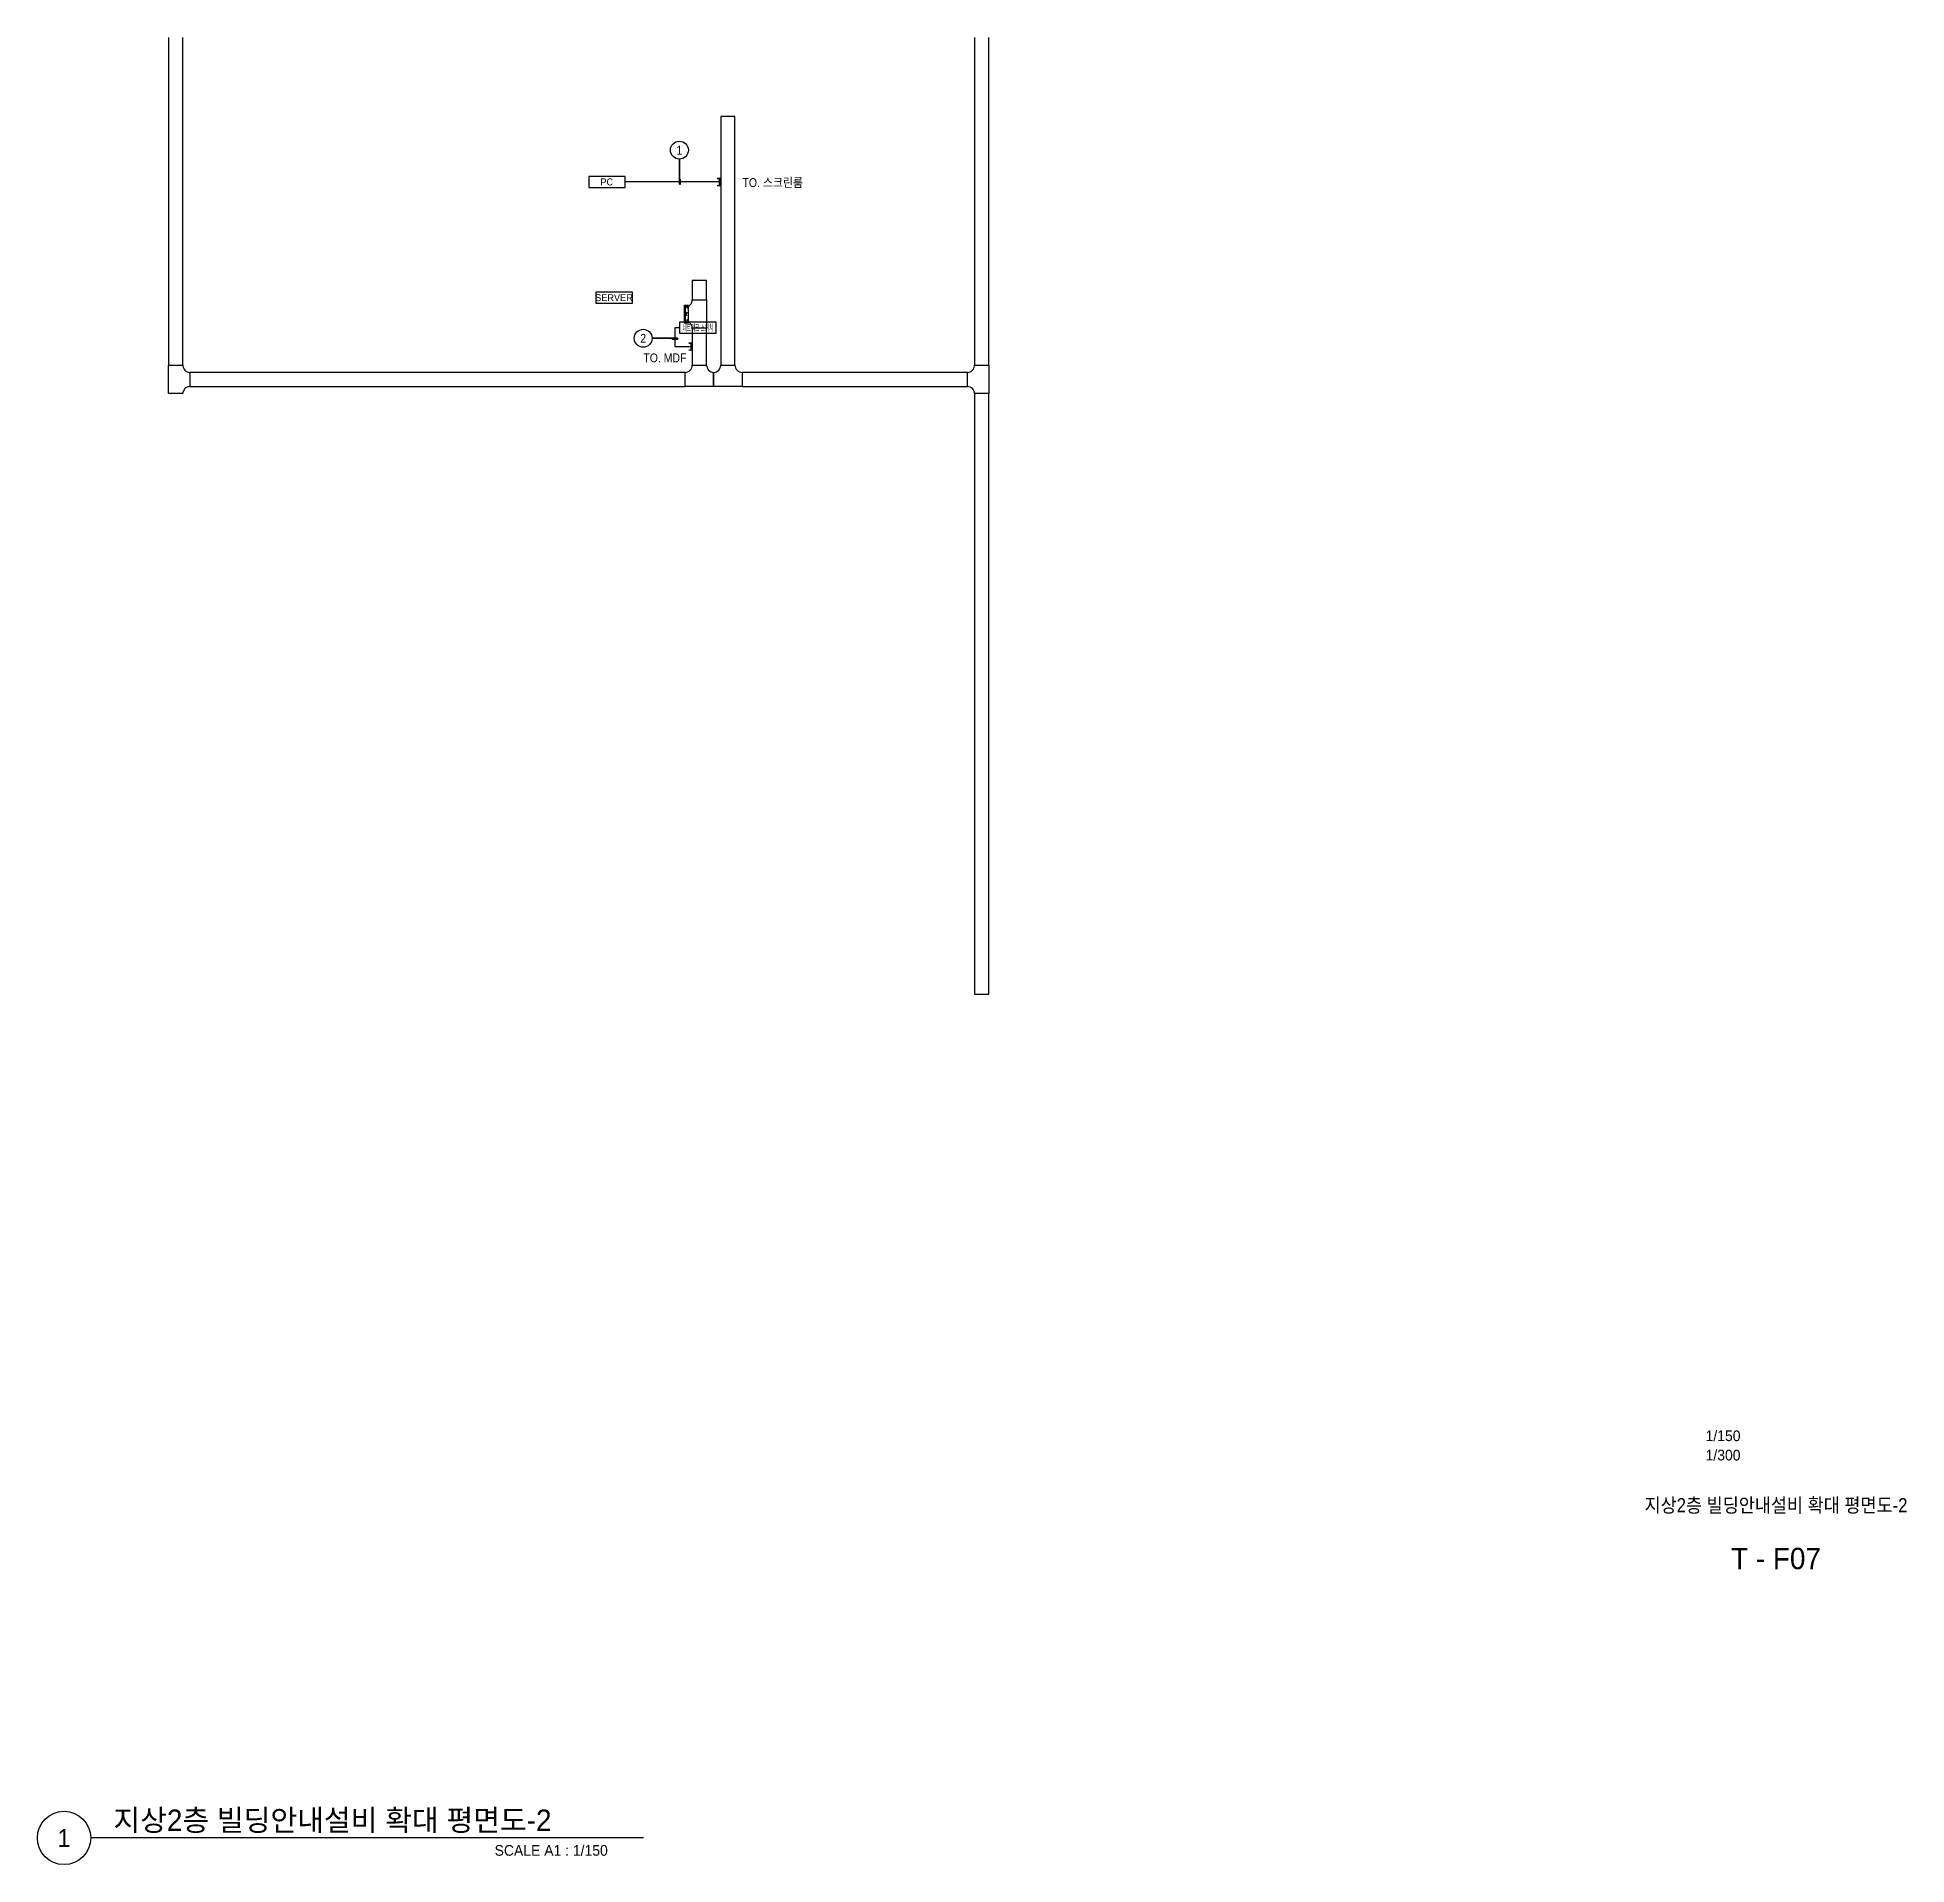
# Model space of a CAD drawing. Header units: millimetres. Extents: x 90978 to 500588, y -351975 to -9702.
# Drawn here: x 421686 to 500588, y -173775 to -96650 of the extents above; entities that cross this region are included whole.
import ezdxf
from ezdxf.enums import TextEntityAlignment as Align

# ---------------------------------------------------------------- set-up
doc = ezdxf.new("R2010")
doc.units = ezdxf.units.MM
doc.header["$LTSCALE"] = 150
doc.linetypes.add('D1', pattern=[3, 1, -1, 1])
for name, color, linetype in [('-----21 Embeded Wire in Ceiling or Wall', 4, 'Continuous'), ('-----27 Communication Cable Tray', 2, 'Continuous'), ('-----29 Indicator', 1, 'Continuous'), ('-----30 Text', 2, 'Continuous'), ('-----41 Drawing Title', 2, 'Continuous'), ('-----42 Drawing Number', 2, 'Continuous'), ('-----43 Drawing Scale', 3, 'Continuous'), ('NOTE', 1, 'Continuous')]:
    doc.layers.add(name, color=color, linetype=linetype)
doc.layers.add('4', color=4, linetype='Continuous', lineweight=0)
doc.styles.add('ELEC', font='')
doc.styles.get('ELEC').set_extended_font_data('Dotum')

msp = doc.modelspace()

# ---------------------------------------------------------------- texts
at = {"layer": '-----30 Text', "style": 'ELEC', "width": 0.9}
for s, p in [('1', (448786, -101409, 0)), ('TO. 스크린룸', (452727, -102767, 0)), ('2', (447257, -109350)), ('TO. MDF', (448174, -110177))]:
    msp.add_text(s, height=375, dxfattribs=at).set_placement(p, align=Align.MIDDLE)
at = {"layer": '-----41 Drawing Title', "style": 'ELEC', "width": 0.9}
msp.add_text('지상2층 빌딩안내설비 확대 평면도-2', height=600, dxfattribs=at).set_placement((495075, -158605), align=Align.MIDDLE_CENTER)
at = {"layer": '-----41 Drawing Title', "color": 2, "style": 'ELEC'}
msp.add_text('지상2층 빌딩안내설비 확대 평면도-2', height=900, dxfattribs=at).set_placement((424895, -172350))
at = {"layer": '-----41 Drawing Title', "color": 7, "style": 'ELEC'}
msp.add_text('1', height=750, dxfattribs=at).set_placement((422811, -172650), align=Align.MIDDLE)
at = {"layer": '-----41 Drawing Title', "style": 'ELEC'}
msp.add_text('SCALE A1 : 1/150', height=450, dxfattribs=at).set_placement((445764, -173400), align=Align.RIGHT)
at = {"layer": '-----42 Drawing Number', "style": 'ELEC'}
msp.add_text('T - F07', height=900, dxfattribs=at).set_placement((495075, -160855), align=Align.MIDDLE_CENTER)
at = {"layer": '-----43 Drawing Scale', "style": 'ELEC'}
for s, p in [('1/150', (492840, -155675)), ('1/300', (492840, -156490))]:
    msp.add_text(s, height=450, dxfattribs=at).set_placement(p, align=Align.MIDDLE_CENTER)

# ---------------------------------------------------------------- blocks, each defined once
blk = doc.blocks.new('PC')
at = {"layer": 'NOTE', "color": 1}
blk.add_lwpolyline([(220317, -200841), (223670, -200841), (223670, -199815), (220317, -199815)], close=True, dxfattribs=at)
at = {"layer": '-----30 Text', "style": 'ELEC'}
blk.add_text('PC', height=640.3, dxfattribs=at).set_placement((221972, -200328), align=Align.MIDDLE_CENTER)
blk = doc.blocks.new('O08')
blk.add_hatch(color=256).paths.add_polyline_path([(120, 51), (-120, 51), (-120, 0), (120, 0)])
blk.add_lwpolyline([(120, 127.5), (120, 0), (-120, 0), (-120, 127.5), (-120, 51), (120, 51)])
blk = doc.blocks.new('SW')
at = {"layer": 'NOTE', "color": 1}
blk.add_lwpolyline([(149812, -311485), (151354, -311485), (151354, -311013), (149812, -311013)], close=True, dxfattribs=at)
at = {"layer": '-----30 Text', "style": 'ELEC', "width": 0.5}
blk.add_text('네트워크 스위치', height=275, dxfattribs=at).set_placement((150584, -311249), align=Align.MIDDLE_CENTER)
blk = doc.blocks.new('SERVER')
at = {"layer": 'NOTE', "color": 1}
blk.add_lwpolyline([(144567, -96868), (146112, -96868), (146112, -96395), (144567, -96395)], close=True, dxfattribs=at)
at = {"layer": '-----30 Text', "style": 'ELEC'}
blk.add_text('SERVER', height=295, dxfattribs=at).set_placement((145330, -96631), align=Align.MIDDLE_CENTER)

# ---------------------------------------------------------------- linework, layer by layer
at = {"layer": '-----21 Embeded Wire in Ceiling or Wall'}
for p, q in [((450532, -102751, 0), (446502, -102751, 0)), ((448797, -108904), (448600, -108904)), ((448600, -108904), (448600, -109696)), ((448600, -109696), (449332, -109696, 0))]:
    msp.add_line(p, q, dxfattribs=at)
at = {"layer": '-----27 Communication Cable Tray', "elevation": 0}
for points in [[(427225, -96650), (427225, -110488), (427825, -110488), (427825, -96650)], [(461244, -96650), (461244, -110488), (461844, -110488), (461844, -96650)], [(449032, -108006), (448987, -108006), (448987, -108651), (449032, -108651), (449032, -108006)], [(449122, -108074), (449122, -108029), (449032, -108029), (449032, -108629), (449122, -108629), (449122, -108584)], [(427825, -111688), (427225, -111688)]]:
    msp.add_lwpolyline(points, dxfattribs=at)
for points in [[(451132, -110488), (451132, -99993), (450532, -99993), (450532, -110488)], [(449932, -107729), (449932, -106918), (449332, -106918), (449332, -107729)], [(449932, -110488), (449932, -108929), (449332, -108929), (449332, -110488)], [(428125, -111388), (449032, -111388), (449032, -110788), (428125, -110788)], [(451432, -111388), (460944, -111388), (460944, -110788), (451432, -110788)], [(461244, -111688), (461244, -137033), (461844, -137033), (461844, -111688)]]:
    msp.add_lwpolyline(points, close=True, dxfattribs=at)
at = {"layer": '-----27 Communication Cable Tray', "color": 1, "elevation": 0}
msp.add_lwpolyline([(449167, -107961), (448987, -107961), (448987, -108696), (449167, -108696), (449167, -107961)], dxfattribs=at)
at = {"layer": '-----27 Communication Cable Tray', "color": 1, "linetype": 'D1', "elevation": 0}
for points in [[(449167, -107961), (448987, -108696)], [(449167, -108696), (448987, -107961)]]:
    msp.add_lwpolyline(points, dxfattribs=at)
at = {"layer": '-----27 Communication Cable Tray', "elevation": 0}
for points in [[(449332, -107729), (449932, -107729), (449932, -107729), (449932, -108929), (449332, -108929, 0.414214), (449032, -108629), (449032, -108029), (449032, -108029, 0.414214)], [(427825, -111688), (427225, -111688), (427225, -111688), (427225, -110488), (427825, -110488, 0.414214), (428125, -110788), (428125, -111388), (428125, -111388, 0.414214)], [(450232, -110788), (450232, -111388), (450232, -111388), (449032, -111388), (449032, -110788, 0.414214), (449332, -110488), (449932, -110488), (449932, -110488, 0.414214)], [(451432, -110788), (451432, -111388), (451432, -111388), (450232, -111388), (450232, -110788, 0.414214), (450532, -110488), (451132, -110488), (451132, -110488, 0.414214)], [(461244, -110488), (461844, -110488), (461844, -110488), (461844, -111688), (461244, -111688, 0.414214), (460944, -111388), (460944, -110788), (460944, -110788, 0.414214)]]:
    msp.add_lwpolyline(points, format="xyb", close=True, dxfattribs=at)
at = {"layer": '-----29 Indicator', "color": 1}
for p, q in [((448786, -102851, 0), (448786, -101787, 0)), ((448700, -109350), (447636, -109350))]:
    msp.add_line(p, q, dxfattribs=at)
at = {"layer": '-----29 Indicator', "color": 1, "elevation": 0}
msp.add_lwpolyline([(448786, -101787), (448786, -102851), (448836, -102851), (448836, -102651), (448786, -102651)], dxfattribs=at)
at = {"layer": '-----29 Indicator', "color": 1}
msp.add_lwpolyline([(447636, -109350), (448700, -109350), (448700, -109400), (448500, -109400), (448500, -109350)], dxfattribs=at)
at = {"layer": '-----29 Indicator'}
for centre in [(448786, -101409, 0), (447257, -109350)]:
    msp.add_circle(centre, 378, dxfattribs=at)
at = {"layer": '-----41 Drawing Title', "color": 7}
msp.add_line((447264, -172650), (423936, -172650), dxfattribs=at)
msp.add_circle((422811, -172650), 1125, dxfattribs=at)

# ---------------------------------------------------------------- block references
at = {"layer": '-----21 Embeded Wire in Ceiling or Wall', "xscale": -1.199999999953434, "yscale": 1.199999999953434, "zscale": 1.199999999953434, "rotation": 90}
for p in [(450532, -102751, 0), (449332, -109696, 0)]:
    msp.add_blockref('O08', p, dxfattribs=at)
at = {"xscale": 0.4607257312118381, "yscale": 0.4607257312118381, "zscale": 0.4607257312118381}
msp.add_blockref('PC', (343452, -10455), dxfattribs=at)
at = {"layer": '4'}
for name, p in [('SERVER', (300695, -11005)), ('SW', (298984, 202345))]:
    msp.add_blockref(name, p, dxfattribs=at)

msp.set_redraw_order([(e.dxf.handle, doc.entitydb.next_handle()) for e in msp.query("TEXT MTEXT ATTDEF DIMENSION ARC_DIMENSION")])  # texts and dimensions are drawn at this point

doc.saveas('drawing.dxf')
